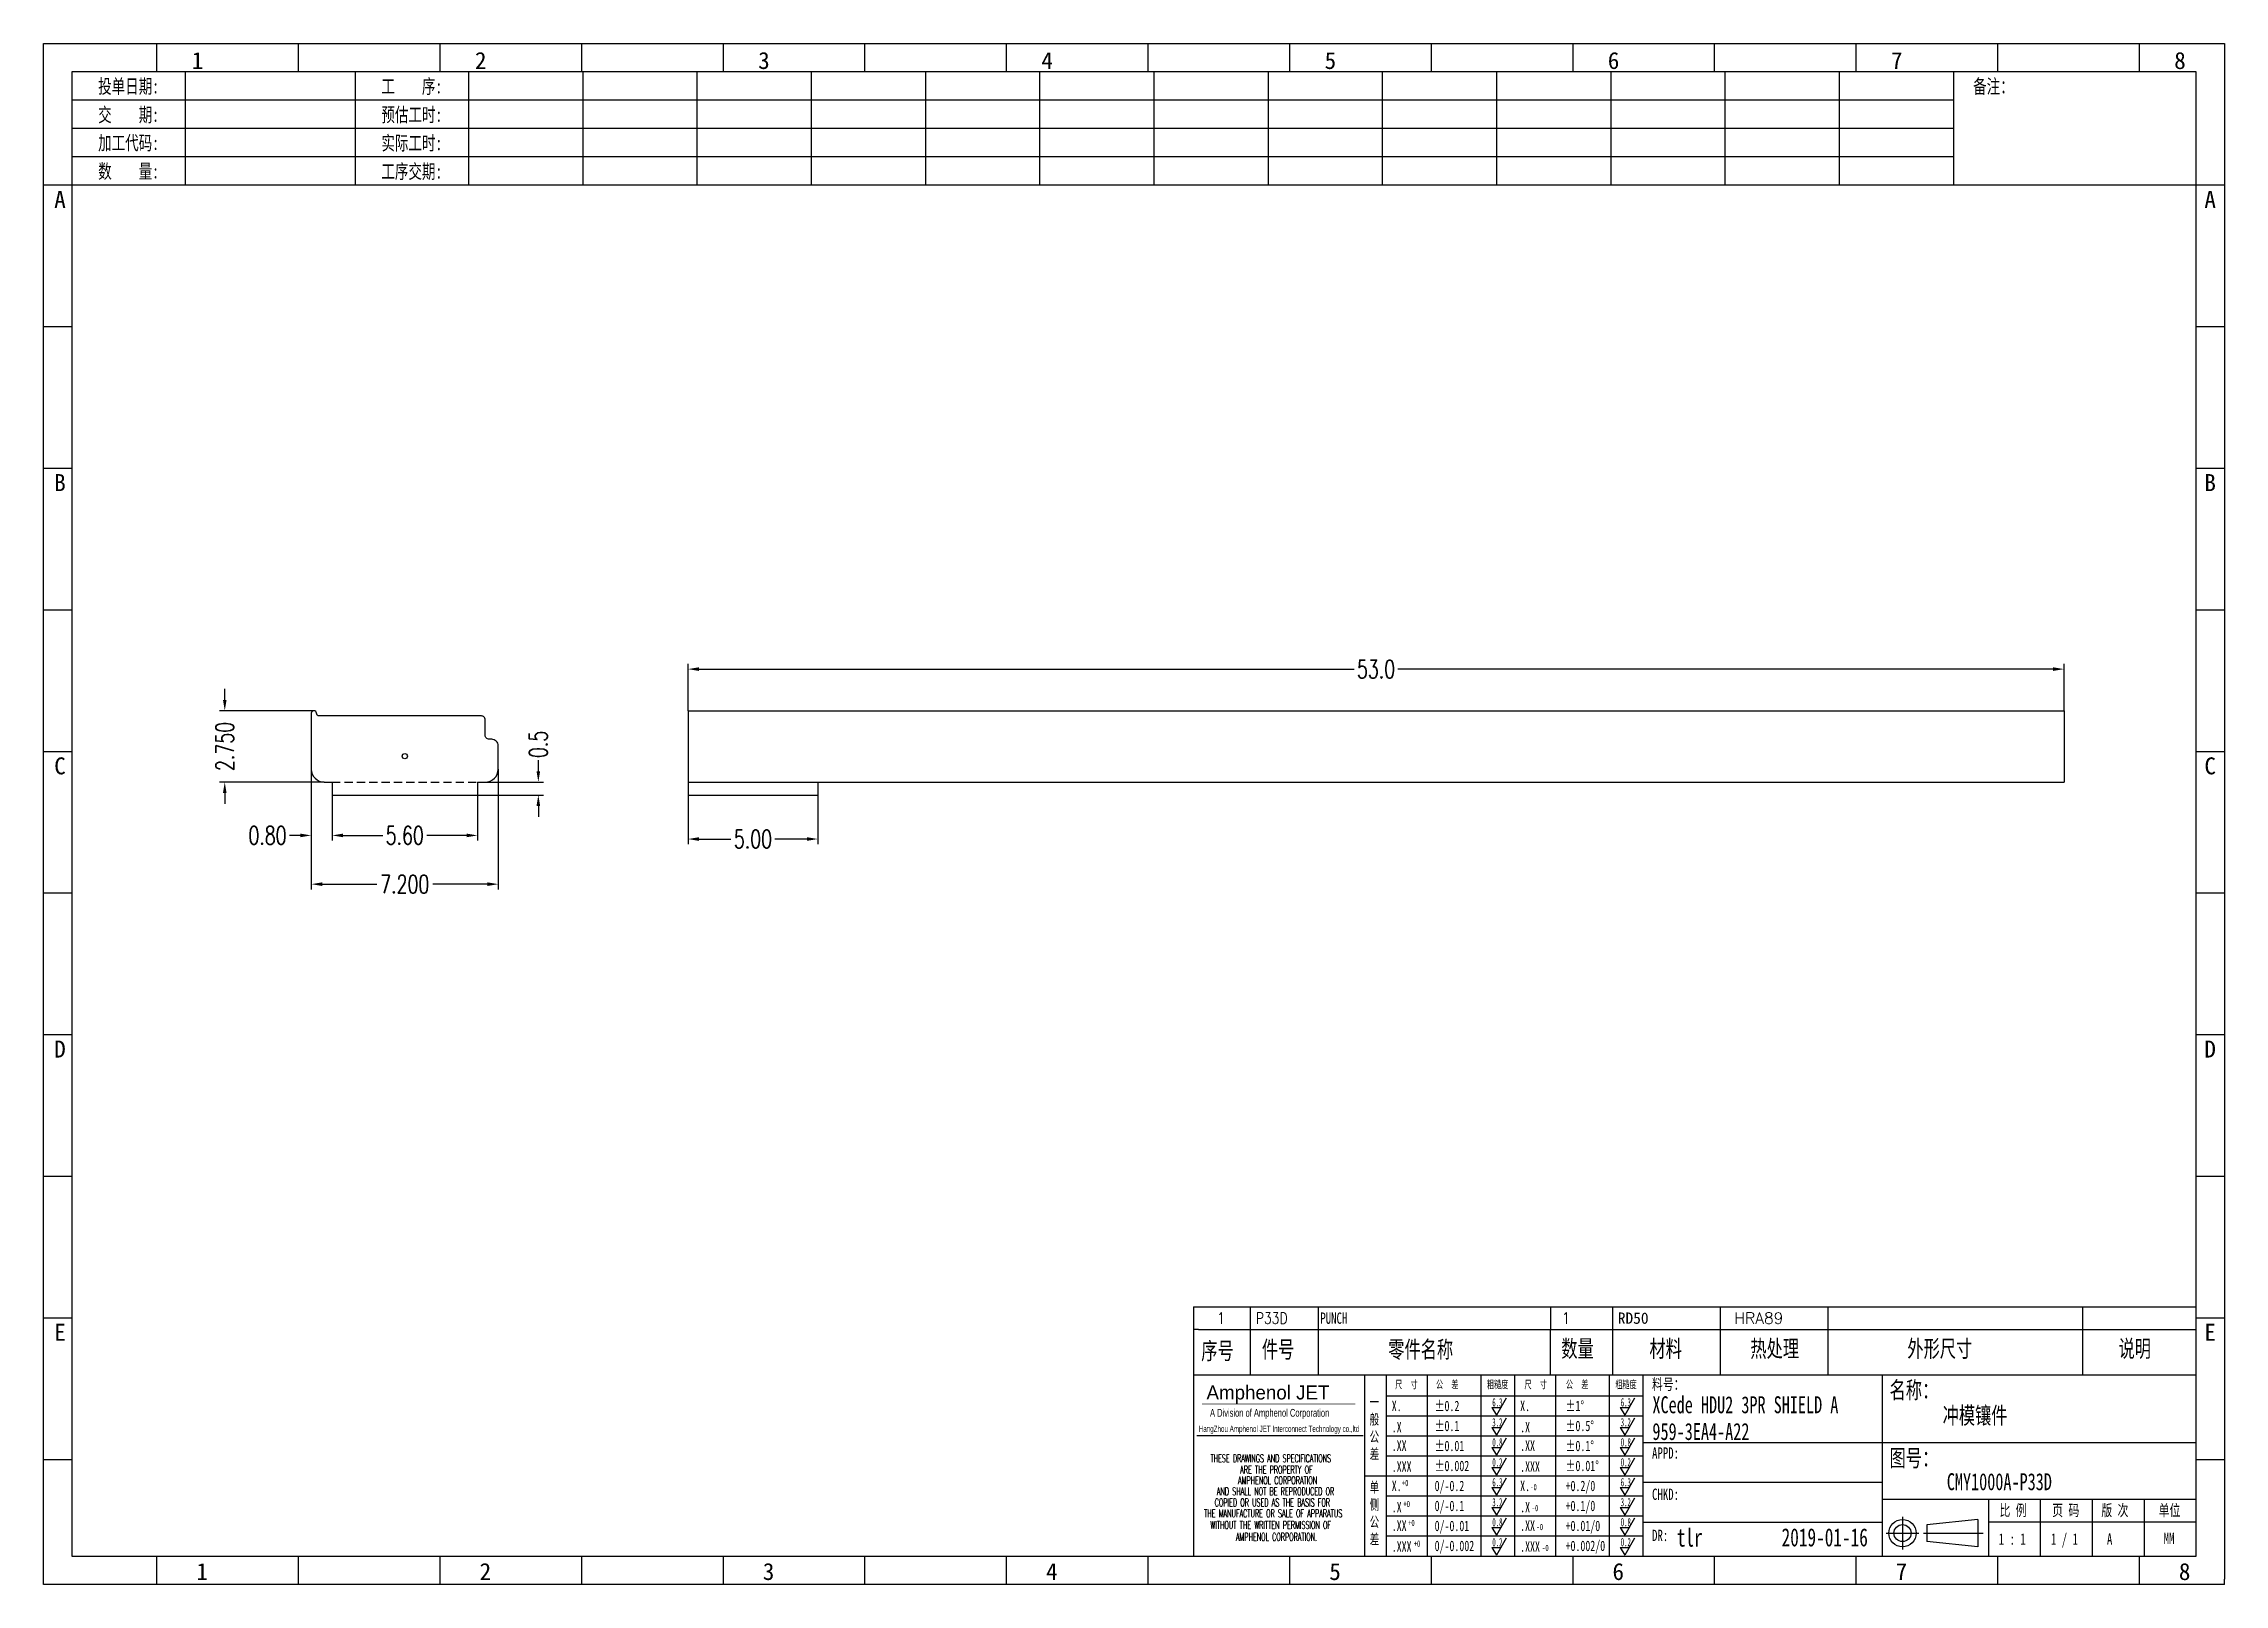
# Model space of a CAD drawing. Header units: millimetres. Extents: x -2852 to 5627, y -2271 to 1849.
# Drawn here: x -1216.6 to -1132.6, y -67.6 to -8.2 of the extents above; entities that cross this region are included whole.
import ezdxf
from ezdxf.enums import TextEntityAlignment as Align

# ---------------------------------------------------------------- set-up
doc = ezdxf.new("R2010")
doc.units = ezdxf.units.MM
doc.header["$PDSIZE"] = 3
doc.linetypes.add('DASHED2', pattern=[9.525, 6.35, -3.175])
for name, color, linetype in [('1', 7, 'Continuous'), ('11', 4, 'DASHED2'), ('41', 1, 'Continuous'), ('PUNCH', 1, 'Continuous')]:
    doc.layers.add(name, color=color, linetype=linetype)
doc.styles.add('CH', font='仿宋_GB2312_0.ttf')
doc.styles.add('jet02', font='simplex.shx', dxfattribs={"width": 0.7})
doc.styles.add('SIMPLEX', font='SIMPLEX')
doc.styles.get("Standard").update_dxf_attribs({"font": '仿宋_GB2312_0.ttf', "width": 0.7})
doc.styles.add('TEXTSTYLE_1', font='TRIUMB.TTF')
doc.styles.add('TEXTSTYLE_2', font='TRIUM.TTF')
doc.styles.add('tk', font='', dxfattribs={"width": 0.7})
doc.styles.add('tk 2', font='仿宋_GB2312_0.ttf', dxfattribs={"width": 0.65})
doc.styles.add('tk 4', font='simplex.shx', dxfattribs={"width": 0.65, "bigfont": 'bigfont.shx'})
doc.styles.get('tk').set_extended_font_data('NSimSun')
doc.dimstyles.new('jet02', dxfattribs={"dimtxt": 3.5, "dimasz": 2.1, "dimexe": 1, "dimexo": 0, "dimgap": 0.5, "dimtad": 0, "dimtoh": 1, "dimdec": 3, "dimzin": 9, "dimdsep": 46, "dimtxsty": 'jet02', "dimcen": 0, "dimclrt": 256, "dimazin": 2, "dimtfac": 1, "dimtdec": 3, "dimtofl": 0, "dimtmove": 0, "dimatfit": 1, "dimfxl": 0, "dimarcsym": 0})

msp = doc.modelspace()

# ---------------------------------------------------------------- blocks, each defined once
blk = doc.blocks.new('A3-N')
at = {"layer": '1', "color": 1}
for p, q in [((0, 0), (0, 296.73)), ((0, 296.73), (420, 296.73)), ((21.82, 291.27), (21.82, 296.73)), ((49.09, 291.27), (49.09, 296.73)), ((76.36, 291.27), (76.36, 296.73)), ((103.64, 291.27), (103.64, 296.73)), ((103.64, 291.27), (103.64, 296.73)), ((103.64, 291.27), (103.64, 296.73)), ((130.91, 291.27), (130.91, 296.73)), ((158.18, 291.27), (158.18, 296.73)), ((185.45, 291.27), (185.45, 296.73)), ((212.73, 291.27), (212.73, 296.73)), ((240, 291.27), (240, 296.73)), ((267.27, 291.27), (267.27, 296.73)), ((294.55, 291.27), (294.55, 296.73)), ((321.82, 291.27), (321.82, 296.73)), ((349.09, 291.27), (349.09, 296.73)), ((376.36, 291.27), (376.36, 296.73)), ((403.64, 291.27), (403.64, 296.73)), ((420, 296.73), (420, 1)), ((5.45, 269.45), (0, 269.45)), ((420, 269.45), (414.55, 269.45)), ((5.45, 242.18), (0, 242.18)), ((420, 242.18), (414.55, 242.18)), ((5.45, 214.91), (0, 214.91)), ((420, 214.91), (414.55, 214.91)), ((5.45, 187.64), (0, 187.64)), ((420, 187.64), (414.55, 187.64)), ((5.45, 160.36), (0, 160.36)), ((420, 160.36), (414.55, 160.36)), ((5.45, 133.09), (0, 133.09)), ((420, 133.09), (414.55, 133.09)), ((5.45, 105.82), (0, 105.82)), ((420, 105.82), (414.55, 105.82)), ((5.45, 78.55), (0, 78.55)), ((420, 78.55), (414.55, 78.55)), ((5.45, 51.27), (0, 51.27)), ((420, 51.27), (414.55, 51.27)), ((222.45, 49.09), (221.45, 49.09)), ((221.45, 49.09), (221.45, 40.36)), ((222.45, 49.09), (414.55, 49.09)), ((232.36, 49.09), (232.36, 40.36)), ((245.45, 49.09), (245.45, 40.36)), ((290.18, 49.09), (290.18, 40.36)), ((302.18, 49.09), (302.18, 40.36)), ((322.91, 49.09), (322.91, 40.36)), ((343.64, 49.09), (343.64, 40.36)), ((392.73, 40.36), (392.73, 49.09)), ((258.55, 40.36), (258.55, 5.44)), ((266.45, 40.36), (266.45, 5.44)), ((276.78, 40.36), (276.78, 5.45)), ((291.18, 40.36), (291.18, 5.45)), ((301.51, 40.37), (301.51, 5.46)), ((308.01, 40.36), (308.01, 5.45)), ((354.09, 40.36), (354.09, 5.45)), ((308.01, 32.39), (258.55, 32.39)), ((308.01, 28.54), (258.55, 28.54)), ((414.55, 27.27), (308.01, 27.27)), ((5.45, 24), (0, 24)), ((308.01, 24.69), (258.55, 24.69)), ((420, 24), (414.55, 24)), ((308.01, 16.99), (258.55, 16.99)), ((354.09, 19.63), (308.01, 19.63)), ((308.01, 13.14), (258.55, 13.14)), ((414.55, 16.36), (354.09, 16.36)), ((374.55, 16.36), (374.55, 5.45)), ((384.55, 16.36), (384.55, 5.45)), ((394.55, 16.36), (394.55, 5.45)), ((404.55, 16.36), (404.55, 5.45)), ((308.01, 9.29), (258.55, 9.29)), ((308.01, 11.99), (354.09, 11.99)), ((372.51, 12.49), (362.69, 11.5)), ((362.69, 11.5), (362.69, 8.23)), ((372.51, 12.49), (372.51, 7.25)), ((414.55, 12), (374.55, 12)), ((21.82, 0), (21.82, 5.45)), ((49.09, 0), (49.09, 5.45)), ((76.36, 0), (76.36, 5.45)), ((103.64, 0), (103.64, 5.45)), ((130.91, 0), (130.91, 5.45)), ((158.18, 0), (158.18, 5.45)), ((185.45, 0), (185.45, 5.45)), ((212.73, 0), (212.73, 5.45)), ((240, 0), (240, 5.45)), ((267.27, 0), (267.27, 5.45)), ((294.55, 0), (294.55, 5.45)), ((321.82, 0), (321.82, 5.45)), ((349.09, 0), (349.09, 5.45)), ((372.51, 7.25), (362.69, 8.23)), ((376.36, 0), (376.36, 5.45)), ((403.64, 0), (403.64, 5.45)), ((1, 0), (0, 0)), ((420, 0), (1, 0)), ((420, 0), (420, 1))]:
    blk.add_line(p, q, dxfattribs=at)
at = {"layer": '1'}
for p, q in [((414.55, 278.18), (414.55, 284.73)), ((221.45, 40.36), (221.45, 5.45)), ((221.45, 40.36), (414.55, 40.36)), ((221.45, 40.36), (414.55, 40.36)), ((254.41, 40.36), (254.41, 5.45)), ((283.28, 40.36), (283.28, 5.45)), ((308.01, 36.24), (258.55, 36.24)), ((222.08, 28.67), (254.12, 28.67)), ((308.01, 20.84), (254.41, 20.84))]:
    blk.add_line(p, q, dxfattribs=at)
at = {"layer": '1', "color": 1, "ltscale": 0.05}
for p, q in [((278.93, 34.04), (279.79, 32.56)), ((278.93, 34.04), (280.65, 34.04)), ((281.68, 35.84), (279.79, 32.56)), ((303.66, 34.05), (304.52, 32.56)), ((303.66, 34.05), (305.38, 34.05)), ((306.41, 35.84), (304.52, 32.56)), ((278.93, 30.19), (279.79, 28.71)), ((278.93, 30.19), (280.65, 30.19)), ((281.68, 31.99), (279.79, 28.71)), ((303.66, 30.2), (305.38, 30.2)), ((303.66, 30.2), (304.52, 28.71)), ((306.41, 31.99), (304.52, 28.71)), ((278.93, 26.34), (279.79, 24.86)), ((278.93, 26.34), (280.65, 26.34)), ((281.68, 28.14), (279.79, 24.86)), ((303.66, 26.35), (304.52, 24.86)), ((303.66, 26.35), (305.38, 26.35)), ((306.41, 28.14), (304.52, 24.86)), ((278.93, 22.49), (280.65, 22.49)), ((278.93, 22.49), (279.79, 21.01)), ((281.68, 24.29), (279.79, 21.01)), ((303.66, 22.5), (305.38, 22.5)), ((303.66, 22.5), (304.52, 21.01)), ((306.41, 24.29), (304.52, 21.01)), ((278.93, 18.66), (279.79, 17.17)), ((278.93, 18.66), (280.65, 18.66)), ((281.68, 20.45), (279.79, 17.17)), ((303.66, 18.66), (304.52, 17.18)), ((303.66, 18.66), (305.38, 18.66)), ((306.41, 20.46), (304.52, 17.18)), ((278.93, 14.81), (280.65, 14.81)), ((278.93, 14.81), (279.79, 13.32)), ((281.68, 16.6), (279.79, 13.32)), ((281.68, 12.75), (279.79, 9.47)), ((303.66, 14.81), (305.38, 14.81)), ((303.66, 14.81), (304.52, 13.33)), ((306.41, 16.61), (304.52, 13.33)), ((306.41, 12.76), (304.52, 9.48)), ((278.93, 10.96), (279.79, 9.47)), ((278.93, 10.96), (280.65, 10.96)), ((281.68, 8.9), (279.79, 5.62)), ((303.66, 10.96), (304.52, 9.48)), ((303.66, 10.96), (305.38, 10.96)), ((306.41, 8.91), (304.52, 5.63)), ((278.93, 7.11), (279.79, 5.62)), ((278.93, 7.11), (280.65, 7.11)), ((303.66, 7.11), (305.38, 7.11)), ((303.66, 7.11), (304.52, 5.63))]:
    blk.add_line(p, q, dxfattribs=at)
at = {"layer": '1', "color": 1, "ltscale": 0.1}
for p, q in [((358.01, 13.02), (358.01, 6.71)), ((354.86, 9.87), (361.17, 9.87)), ((362.03, 9.87), (373.54, 9.87))]:
    blk.add_line(p, q, dxfattribs=at)
at = {"layer": '1'}
blk.add_lwpolyline([(221.45, 5.45), (414.55, 5.45), (414.55, 291.27), (5.45, 291.27), (5.45, 5.45), (414.55, 5.45)], dxfattribs=at)
at = {"layer": '1', "color": 7, "linetype": 'Continuous', "const_width": 0.123}
blk.add_lwpolyline([(223.11, 34.74), (252.6, 34.76)], dxfattribs=at)
at = {"layer": '1', "color": 1}
for radius in [2.62, 1.64]:
    blk.add_circle((358.01, 9.87), radius, dxfattribs=at)
at = {"layer": '41'}
for p, q in [((27.27, 291.27), (27.27, 269.45)), ((60, 291.27), (60, 269.45)), ((81.82, 291.27), (81.82, 269.45)), ((103.82, 291.27), (103.82, 269.45)), ((125.82, 291.27), (125.82, 269.45)), ((147.82, 291.27), (147.82, 269.45)), ((169.82, 291.27), (169.82, 269.45)), ((191.82, 291.27), (191.82, 269.45)), ((213.82, 291.27), (213.82, 269.45)), ((235.82, 291.27), (235.82, 269.45)), ((257.82, 291.27), (257.82, 269.45)), ((279.82, 291.27), (279.82, 269.45)), ((301.82, 291.27), (301.82, 269.45)), ((323.82, 291.27), (323.82, 269.45)), ((345.82, 291.27), (345.82, 269.45)), ((367.82, 291.27), (367.82, 269.45)), ((367.82, 285.82), (5.45, 285.82)), ((367.82, 280.36), (5.45, 280.36)), ((367.82, 274.91), (5.45, 274.91)), ((414.55, 269.45), (5.45, 269.45))]:
    blk.add_line(p, q, dxfattribs=at)
at = {"layer": '1', "color": 1}
for s, p in [('1', (29.64, 295.11)), ('2', (84.18, 295.11)), ('3', (138.73, 295.11)), ('4', (193.27, 295.11)), ('5', (247.82, 295.11)), ('6', (302.36, 295.11)), ('7', (356.91, 295.11)), ('8', (411.45, 295.11)), ('1', (30.53, 4.11)), ('2', (85.08, 4.11)), ('3', (139.62, 4.11)), ('4', (194.17, 4.11)), ('5', (248.72, 4.11)), ('6', (303.26, 4.11)), ('7', (357.81, 4.11)), ('8', (412.35, 4.11))]:
    blk.add_text(s, height=3.27, dxfattribs=at).set_placement(p, align=Align.TOP_CENTER)
at = {"layer": '1', "style": 'tk', "width": 0.7}
for s, p in [('投单日期:', (16.36, 288.55)), ('工    序:', (70.91, 288.55)), ('备注：', (375.51, 288.55)), ('交    期:', (16.36, 283.09)), ('预估工时:', (70.91, 283.09)), ('加工代码:', (16.36, 277.64)), ('实际工时:', (70.91, 277.64)), ('数    量:', (16.36, 272.18)), ('工序交期:', (70.91, 272.18))]:
    blk.add_text(s, height=2.727, dxfattribs=at).set_placement(p, align=Align.MIDDLE)
at = {"layer": '1', "color": 1}
for s, p in [('A', (2.04, 268.36)), ('B', (2.04, 213.82)), ('C', (2.04, 159.27)), ('D', (2.04, 104.73)), ('E', (2.04, 50.18))]:
    blk.add_text(s, height=3.27, dxfattribs=at).set_placement(p, align=Align.TOP_LEFT)
for s, p in [('A', (418.37, 268.36)), ('B', (418.37, 213.82)), ('C', (418.37, 159.27)), ('D', (418.37, 104.73)), ('E', (418.37, 50.18))]:
    blk.add_text(s, height=3.27, dxfattribs=at).set_placement(p, align=Align.TOP_RIGHT)
at = {"layer": '1', "color": 1, "style": 'tk 2', "width": 0.7}
for s, height, p in [('序号', 3.273, (222.96, 43.34)), ('件号', 3.273, (234.62, 43.61)), ('零件名称', 3.273, (258.97, 43.61)), ('数量', 3.273, (292.3, 43.78)), ('材料', 3.273, (309.27, 43.78)), ('热处理', 3.273, (328.71, 43.78)), ('外形尺寸', 3.273, (358.94, 43.78)), ('说明', 3.273, (399.61, 43.78)), ('料号：', 2.182, (309.77, 37.46)), ('名称：', 3.273, (355.52, 35.79)), ('图号：', 3.273, (355.52, 22.7)), ('比 例', 2.182, (376.69, 13.18)), ('页 码', 2.182, (386.85, 13.18)), ('版 次', 2.182, (396.31, 13.18)), ('单位', 2.182, (407.35, 13.18))]:
    blk.add_text(s, height=height, dxfattribs=at).set_placement(p)
at = {"layer": '1', "color": 7, "linetype": 'Continuous', "style": 'TEXTSTYLE_1'}
blk.add_text('Amphenol JET', height=2.7, dxfattribs=at).set_placement((223.96, 35.61))
at = {"layer": '1', "color": 7, "linetype": 'Continuous'}
for s, height, style, width, p in [('A Division of Amphenol Corporation', 1.5, 'TEXTSTYLE_2', 0.7, (224.64, 32.29)), ('HangZhou Amphenol JET Interconnect Technology co.,ltd ', 1.2, 'TEXTSTYLE_2', 0.6, (222.47, 29.36)), ('THESE DRAWINGS AND SPECIFICATIONS', 1.5, 'tk 4', 0.6, (224.73, 23.52)), ('ARE THE PROPERTY OF', 1.5, 'tk 4', 0.6, (230.45, 21.35)), ('AND SHALL NOT BE REPRODUCED OR', 1.5, 'tk 4', 0.6, (225.95, 17.17)), ('AMPHENOL CORPORATION', 1.5, 'tk 4', 0.6, (230.04, 19.27)), ('THE MANUFACTURE OR SALE OF APPARATUS', 1.5, 'tk 4', 0.6, (223.5, 12.92)), ('COPIED OR USED AS THE BASIS FOR', 1.5, 'tk 4', 0.6, (225.54, 15.02)), ('WITHOUT THE WRITTEN PERMISSION OF', 1.5, 'tk 4', 0.6, (224.73, 10.67)), ('AMPHENOL CORPORATION.', 1.5, 'tk 4', 0.6, (229.63, 8.4))]:
    blk.add_text(s, height=height, dxfattribs=dict(at, style=style, width=width)).set_placement(p)
at = {"layer": '1', "color": 1, "style": 'tk 2', "width": 0.7}
for s, p in [('X.', (259.64, 34.37)), ('%%P0.2', (267.9, 34.37)), ('X.', (284.37, 34.37)), ('%%P1%%D', (293.12, 34.37)), ('.X', (259.64, 30.28)), ('%%P0.1', (267.9, 30.52)), ('.X', (284.37, 30.28)), ('%%P0.5%%D', (293.12, 30.52)), ('.XX', (259.64, 26.71)), ('%%P0.01', (267.9, 26.67)), ('.XX', (284.37, 26.71)), ('%%P0.1%%D', (293.12, 26.67)), ('.XXX', (259.64, 22.68)), ('%%P0.002', (267.9, 22.82)), ('.XXX', (284.37, 22.68)), ('%%P0.01%%D', (293.12, 22.82)), ('X.', (259.64, 18.97)), ('0/-0.2', (267.9, 18.97)), ('X.', (284.37, 18.97)), ('+0.2/0', (293.12, 18.97)), ('.X', (259.64, 14.88)), ('0/-0.1', (267.9, 15.12)), ('.X', (284.37, 14.88)), ('+0.1/0', (293.12, 15.12)), ('.XX', (259.64, 11.31)), ('0/-0.01', (267.9, 11.27)), ('0/-0.002', (267.9, 7.42)), ('.XX', (284.37, 11.31)), ('+0.01/0', (293.12, 11.27)), ('+0.002/0', (293.12, 7.42)), ('.XXX', (259.64, 7.28)), ('.XXX', (284.37, 7.28))]:
    blk.add_text(s, height=2, dxfattribs=at).set_placement(p, align=Align.MIDDLE_LEFT)
at = {"layer": '1', "color": 1, "ltscale": 0.05, "style": 'tk 2', "width": 0.5}
for s, p in [('6.3', (279.01, 34.26)), ('6.3', (303.74, 34.27)), ('3.2', (279.01, 30.41)), ('3.2', (303.74, 30.42)), ('0.8', (279.01, 26.56)), ('0.8', (303.74, 26.57)), ('0.2', (279.01, 22.71)), ('0.2', (303.74, 22.72)), ('6.3', (279.01, 18.87)), ('6.3', (303.74, 18.88)), ('3.2', (279.01, 15.02)), ('0.8', (279.01, 11.17)), ('3.2', (303.74, 15.03)), ('0.8', (303.74, 11.18)), ('0.2', (279.01, 7.32)), ('0.2', (303.74, 7.33))]:
    blk.add_text(s, height=1.6, dxfattribs=at).set_placement(p)
at = {"layer": '1', "style": 'tk 2', "width": 0.7}
for s, p in [('APPD:', (309.77, 24.21)), ('CHKD:', (309.77, 16.27)), ('DR:', (309.77, 8.35))]:
    blk.add_text(s, height=2.182, dxfattribs=at).set_placement(p)
at = {"layer": '1', "color": 7, "style": 'tk 2', "width": 0.7}
blk.add_text('MM', height=2.182, dxfattribs=at).set_placement((408.31, 7.75))
at = {"layer": '1', "color": 1, "ltscale": 0.05, "char_height": 1.5, "width": 6.3627, "attachment_point": 1, "style": 'tk 2'}
for s, insert in [('尺  寸', (260.31, 39.25)), ('公  差', (268.17, 39.25)), ('粗糙度', (277.98, 39.25)), ('尺  寸', (285.2, 39.25)), ('公  差', (293.18, 39.25)), ('粗糙度', (302.71, 39.26))]:
    blk.add_mtext(s, dxfattribs=dict(at, insert=insert))
at = {"layer": '1', "ltscale": 0.05, "char_height": 2, "width": 2.5195, "attachment_point": 1, "style": 'tk 2'}
for s, insert in [('一般公差', (255.39, 36.11)), ('单侧公差', (255.39, 19.71))]:
    blk.add_mtext(s, dxfattribs=dict(at, insert=insert))
at = {"layer": '1', "color": 1, "ltscale": 0.05, "char_height": 1.2, "width": 5.1396, "attachment_point": 1, "line_spacing_factor": 0.8, "style": 'tk 2'}
for s, insert in [('+0', (261.58, 20.13)), ('-0', (286.31, 19.33)), ('+0', (261.88, 16.09)), ('-0', (286.61, 15.29)), ('+0', (262.79, 12.45)), ('+0', (263.87, 8.44)), ('-0', (287.51, 11.65)), ('-0', (288.59, 7.64))]:
    blk.add_mtext(s, dxfattribs=dict(at, insert=insert))
at = {"layer": '1', "style": 'tk 2', "width": 0.7}
for tag, p in [('PATR-NO1', (309.84, 32.96)), ('TITLE', (365.74, 30.9)), ('PATR-NO2', (309.84, 27.81)), ('DWG-NO:', (366.54, 18.14))]:
    blk.add_attdef(tag, p, '', height=3.27, dxfattribs=at)
at = {"layer": '1', "color": 1, "style": 'tk 2', "width": 0.7}
for tag, p in [('DRAW', (314.55, 7.27)), ('DATE', (334.72, 7.32))]:
    blk.add_attdef(tag, p, '', height=3.49, dxfattribs=at)
at = {"layer": '1', "style": 'tk 2', "width": 0.7}
for tag, p in [('SCALE', (376.55, 8.73)), ('SHEET', (386.6, 8.72)), ('REV', (397.38, 8.73))]:
    blk.add_attdef(tag, text='', height=2.18, dxfattribs=at).set_placement(p, align=Align.MIDDLE_LEFT)
blk = doc.blocks.new('FB3')
at = {"layer": '1', "color": 1}
for p, q in [((0, 4.36), (193.09, 4.36)), ((0, 4.36), (0, 0)), ((10.91, 4.36), (10.91, 0)), ((24, 4.36), (24, 0)), ((68.73, 4.36), (68.73, 0)), ((80.73, 4.36), (80.73, 0)), ((101.45, 4.36), (101.45, 0)), ((122.18, 4.36), (122.18, 0)), ((171.27, 0), (171.27, 4.36))]:
    blk.add_line(p, q, dxfattribs=at)
at = {"layer": '1'}
for tag, style, p in [('ITEM', 'SIMPLEX', (4.36, 2.18)), ('PARTNO', 'SIMPLEX', (12, 2.18)), ('QTY', 'SIMPLEX', (74.18, 2.18)), ('MATL', 'CH', (81.72, 2.18)), ('FINISH', 'SIMPLEX', (104.17, 2.18)), ('SPEC', 'SIMPLEX', (130.91, 2.18)), ('REMARK', 'SIMPLEX', (174.06, 2.18))]:
    blk.add_attdef(tag, text='', height=2.18, dxfattribs=dict(at, style=style)).set_placement(p, align=Align.MIDDLE_LEFT)
at = {"layer": '1', "style": 'tk', "width": 0.7}
blk.add_attdef('DIE', text='', height=2.18, dxfattribs=at).set_placement((24.43, 2.18), align=Align.MIDDLE_LEFT)
blk = doc.blocks.new('*D1966')
at = {"layer": '41', "ltscale": 0.05}
for p, q in [((-291.101, -2488.597), (-291.101, -2493.227)), ((-283.901, -2488.597), (-283.901, -2493.227)), ((-290.681, -2493.027), (-288.581, -2493.027)), ((-284.321, -2493.027), (-286.421, -2493.027))]:
    blk.add_line(p, q, dxfattribs=at)
for points in [[(-290.681, -2492.957), (-290.681, -2493.097), (-291.101, -2493.027)], [(-284.321, -2492.957), (-284.321, -2493.097), (-283.901, -2493.027)]]:
    blk.add_solid(points, dxfattribs=at)
at = {"layer": 'Defpoints', "color": 0, "ltscale": 0.05}
for p in [(-291.101, -2488.597), (-283.901, -2488.597), (-283.901, -2493.027)]:
    blk.add_point(p, dxfattribs=at)
at = {"layer": '41', "ltscale": 0.05, "insert": (-287.501, -2493.027), "char_height": 0.7, "attachment_point": 5, "style": 'jet02'}
blk.add_mtext('7.200', dxfattribs=at)
blk = doc.blocks.new('*D1967')
at = {"layer": '41', "ltscale": 0.05}
for p, q in [((-294.434, -2485.927), (-294.434, -2485.507)), ((-291.001, -2486.347), (-294.634, -2486.347)), ((-290.601, -2489.097), (-294.634, -2489.097)), ((-294.434, -2489.517), (-294.434, -2489.937))]:
    blk.add_line(p, q, dxfattribs=at)
for points in [[(-294.504, -2485.927), (-294.364, -2485.927), (-294.434, -2486.347)], [(-294.504, -2489.517), (-294.364, -2489.517), (-294.434, -2489.097)]]:
    blk.add_solid(points, dxfattribs=at)
at = {"layer": 'Defpoints', "color": 0, "ltscale": 0.05}
for p in [(-294.434, -2486.347), (-291.001, -2486.347), (-290.601, -2489.097)]:
    blk.add_point(p, dxfattribs=at)
at = {"layer": '41', "ltscale": 0.05, "insert": (-294.434, -2487.722), "char_height": 0.7, "attachment_point": 5, "rotation": 90, "style": 'jet02'}
blk.add_mtext('2.750', dxfattribs=at)
blk = doc.blocks.new('*D1968')
at = {"layer": '41', "ltscale": 0.05}
for p, q in [((-291.101, -2488.597), (-291.101, -2491.349)), ((-290.301, -2489.597), (-290.301, -2491.349)), ((-291.521, -2491.149), (-291.941, -2491.149)), ((-289.881, -2491.149), (-289.461, -2491.149))]:
    blk.add_line(p, q, dxfattribs=at)
for points in [[(-291.521, -2491.079), (-291.521, -2491.219), (-291.101, -2491.149)], [(-289.881, -2491.079), (-289.881, -2491.219), (-290.301, -2491.149)]]:
    blk.add_solid(points, dxfattribs=at)
at = {"layer": 'Defpoints', "color": 0, "ltscale": 0.05}
for p in [(-291.101, -2488.597), (-290.301, -2489.597), (-291.101, -2491.149)]:
    blk.add_point(p, dxfattribs=at)
at = {"layer": '41', "ltscale": 0.05, "insert": (-292.788, -2491.149), "char_height": 0.7, "attachment_point": 5, "style": 'jet02'}
blk.add_mtext('0.80', dxfattribs=at)
blk = doc.blocks.new('*D1969')
at = {"layer": '41', "ltscale": 0.05}
for p, q in [((-290.301, -2489.597), (-290.301, -2491.349)), ((-284.701, -2489.597), (-284.701, -2491.349)), ((-289.881, -2491.149), (-288.348, -2491.149)), ((-285.121, -2491.149), (-286.655, -2491.149))]:
    blk.add_line(p, q, dxfattribs=at)
for points in [[(-289.881, -2491.079), (-289.881, -2491.219), (-290.301, -2491.149)], [(-285.121, -2491.079), (-285.121, -2491.219), (-284.701, -2491.149)]]:
    blk.add_solid(points, dxfattribs=at)
at = {"layer": 'Defpoints', "color": 0, "ltscale": 0.05}
for p in [(-290.301, -2489.597), (-284.701, -2489.597), (-284.701, -2491.149)]:
    blk.add_point(p, dxfattribs=at)
at = {"layer": '41', "ltscale": 0.05, "insert": (-287.501, -2491.149), "char_height": 0.7, "attachment_point": 5, "style": 'jet02'}
blk.add_mtext('5.60', dxfattribs=at)
blk = doc.blocks.new('*D1970')
at = {"layer": '41', "ltscale": 0.05}
for p, q in [((-282.356, -2488.677), (-282.356, -2488.257)), ((-284.701, -2489.597), (-282.156, -2489.597)), ((-284.401, -2489.097), (-282.156, -2489.097)), ((-282.356, -2490.017), (-282.356, -2490.437))]:
    blk.add_line(p, q, dxfattribs=at)
for points in [[(-282.426, -2488.677), (-282.286, -2488.677), (-282.356, -2489.097)], [(-282.426, -2490.017), (-282.286, -2490.017), (-282.356, -2489.597)]]:
    blk.add_solid(points, dxfattribs=at)
at = {"layer": 'Defpoints', "color": 0, "ltscale": 0.05}
for p in [(-284.701, -2489.597), (-284.401, -2489.097), (-282.356, -2489.097)]:
    blk.add_point(p, dxfattribs=at)
at = {"layer": '41', "ltscale": 0.05, "insert": (-282.356, -2487.643), "char_height": 0.7, "attachment_point": 5, "rotation": 90, "style": 'jet02'}
blk.add_mtext('0.5', dxfattribs=at)
blk = doc.blocks.new('*D1971')
at = {"layer": '41', "ltscale": 0.05}
for p, q in [((-276.589, -2489.597), (-276.589, -2491.489)), ((-271.589, -2489.597), (-271.589, -2491.489)), ((-276.169, -2491.289), (-274.936, -2491.289)), ((-272.009, -2491.289), (-273.243, -2491.289))]:
    blk.add_line(p, q, dxfattribs=at)
for points in [[(-276.169, -2491.219), (-276.169, -2491.359), (-276.589, -2491.289)], [(-272.009, -2491.219), (-272.009, -2491.359), (-271.589, -2491.289)]]:
    blk.add_solid(points, dxfattribs=at)
at = {"layer": 'Defpoints', "color": 0, "ltscale": 0.05}
for p in [(-276.589, -2489.597), (-271.589, -2489.597), (-276.589, -2491.289)]:
    blk.add_point(p, dxfattribs=at)
at = {"layer": '41', "ltscale": 0.05, "insert": (-274.089, -2491.289), "char_height": 0.7, "attachment_point": 5, "style": 'jet02'}
blk.add_mtext('5.00', dxfattribs=at)
blk = doc.blocks.new('*D1972')
at = {"layer": '41', "ltscale": 0.05}
for p, q in [((-276.589, -2486.347), (-276.589, -2484.544)), ((-223.589, -2486.347), (-223.589, -2484.544)), ((-276.169, -2484.744), (-250.936, -2484.744)), ((-224.009, -2484.744), (-249.243, -2484.744))]:
    blk.add_line(p, q, dxfattribs=at)
for points in [[(-276.169, -2484.674), (-276.169, -2484.814), (-276.589, -2484.744)], [(-224.009, -2484.674), (-224.009, -2484.814), (-223.589, -2484.744)]]:
    blk.add_solid(points, dxfattribs=at)
at = {"layer": 'Defpoints', "color": 0, "ltscale": 0.05}
for p in [(-223.589, -2484.744), (-276.589, -2486.347), (-223.589, -2486.347)]:
    blk.add_point(p, dxfattribs=at)
at = {"layer": '41', "ltscale": 0.05, "insert": (-250.089, -2484.744), "char_height": 0.7, "attachment_point": 5, "style": 'jet02'}
blk.add_mtext('53.0', dxfattribs=at)

# ---------------------------------------------------------------- dimensions: what is measured, and where the dimension line sits
at = {"layer": '41', "ltscale": 0.05}
for base, p1, p2, override, picture, middle in [((-1138.7972, -32.3143), (-1191.7972, -33.9169), (-1138.7972, -33.9169), {"dimscale": 0.2, "dimtoh": 0, "dimdec": 1, "dimzin": 1, "dimclrd": 256, "dimclre": 256, "dimadec": 1, "dimazin": 0, "dimatfit": 3, "dimlwd": 65535, "dimlwe": 65535}, '*D1972', (-1165.2972, -32.3143)), ((-1206.3091, -38.7196), (-1205.5091, -37.1669), (-1206.3091, -36.1669), {"dimscale": 0.2, "dimtoh": 0, "dimdec": 2, "dimzin": 1, "dimclrd": 256, "dimclre": 256, "dimazin": 0, "dimatfit": 3, "dimlwd": 65535, "dimlwe": 65535}, '*D1968', (-1207.9958, -38.7196)), ((-1199.1091, -40.5967), (-1206.3091, -36.1669), (-1199.1091, -36.1669), {"dimscale": 0.2, "dimtoh": 0, "dimzin": 1, "dimclrd": 256, "dimclre": 256, "dimadec": 3, "dimazin": 0, "dimatfit": 3, "dimlwd": 65535, "dimlwe": 65535}, '*D1966', (-1202.7091, -40.5967)), ((-1199.9091, -38.7196), (-1205.5091, -37.1669), (-1199.9091, -37.1669), {"dimscale": 0.2, "dimtoh": 0, "dimdec": 2, "dimzin": 1, "dimclrd": 256, "dimclre": 256, "dimazin": 0, "dimatfit": 3, "dimlwd": 65535, "dimlwe": 65535}, '*D1969', (-1202.7091, -38.7196)), ((-1191.7972, -38.8591), (-1186.7972, -37.1669), (-1191.7972, -37.1669), {"dimscale": 0.2, "dimtoh": 0, "dimdec": 2, "dimzin": 1, "dimclrd": 256, "dimclre": 256, "dimazin": 0, "dimatfit": 3, "dimlwd": 65535, "dimlwe": 65535}, '*D1971', (-1189.2972, -38.8591))]:
    dim = msp.add_linear_dim(base=base, p1=p1, p2=p2, dimstyle='jet02', override=override, dxfattribs=at)
    dim.commit()
    dim.dimension.update_dxf_attribs({"geometry": picture, "text_midpoint": middle, "insert": (-915.2077, 2452.4298)})
for base, p1, p2, override, picture, middle in [((-1209.6414, -33.9169), (-1205.8091, -36.6669), (-1206.2091, -33.9169), {"dimscale": 0.2, "dimtoh": 0, "dimzin": 1, "dimclrd": 256, "dimclre": 256, "dimadec": 3, "dimazin": 0, "dimatfit": 3, "dimlwd": 65535, "dimlwe": 65535}, '*D1967', (-1209.6414, -35.2919)), ((-1197.5641, -36.6669), (-1199.9091, -37.1669), (-1199.6091, -36.6669), {"dimscale": 0.2, "dimtoh": 0, "dimdec": 1, "dimzin": 1, "dimclrd": 256, "dimclre": 256, "dimadec": 1, "dimazin": 0, "dimatfit": 3, "dimlwd": 65535, "dimlwe": 65535}, '*D1970', (-1197.5641, -35.2136))]:
    dim = msp.add_linear_dim(base=base, p1=p1, p2=p2, angle=90, dimstyle='jet02', override=override, dxfattribs=at)
    dim.commit()
    dim.dimension.update_dxf_attribs({"geometry": picture, "text_midpoint": middle, "insert": (-915.2077, 2452.4298)})

# ---------------------------------------------------------------- linework, layer by layer
at = {"layer": '1', "ltscale": 0.05}
for p, q in [((-1191.7972, -33.9169), (-1138.7972, -33.9169)), ((-1191.7972, -33.9169), (-1191.7972, -37.1669)), ((-1138.7972, -33.9169), (-1138.7972, -36.6669)), ((-1205.5091, -36.6669), (-1205.5091, -37.1669)), ((-1199.9091, -36.6669), (-1199.9091, -37.1669)), ((-1191.7972, -36.6669), (-1138.7972, -36.6669)), ((-1186.7972, -36.6669), (-1186.7972, -37.1669)), ((-1205.5091, -37.1669), (-1199.9091, -37.1669)), ((-1191.7972, -37.1669), (-1186.7972, -37.1669))]:
    msp.add_line(p, q, dxfattribs=at)
msp.add_lwpolyline([(-1199.9091, -36.6669), (-1199.6091, -36.6669, 0.4142136), (-1199.1091, -36.1669), (-1199.1091, -35.2669, 0.4142136), (-1199.3591, -35.0169), (-1199.4591, -35.0169, -0.4142136), (-1199.6091, -34.8669), (-1199.6091, -34.2669, 0.4142136), (-1199.7591, -34.1169), (-1206.0091, -34.1169, -0.4142136), (-1206.1091, -34.0169, 1), (-1206.3091, -34.0169), (-1206.3091, -36.1669, 0.4142136), (-1205.8091, -36.6669), (-1205.5091, -36.6669)], format="xyb", dxfattribs=at)
at = {"layer": '11', "ltscale": 0.05}
msp.add_line((-1205.5091, -36.6669), (-1199.9091, -36.6669), dxfattribs=at)
at = {"layer": 'PUNCH', "ltscale": 0.05}
msp.add_circle((-1202.7091, -35.6669), 0.1, dxfattribs=at)

# ---------------------------------------------------------------- block references
at = {"layer": '1', "ltscale": 0.05, "xscale": 0.2000000000000455, "yscale": 0.2000000000000455, "zscale": 0.2000000000000455}
msp.add_blockref('A3-N', (-1216.6196, -67.5672), dxfattribs=at).add_auto_attribs({'DWG-NO:': 'CMY1000A-P33D', 'TITLE': '冲模镶件', 'REV': 'A', 'SHEET': '1 / 1', 'DRAW': 'tlr', 'DATE': '2019-01-16', 'PATR-NO1': 'XCede HDU2 3PR SHIELD A', 'PATR-NO2': '959-3EA4-A22', 'SCALE': '1 : 1'})
at = {"layer": '1', "ltscale": 0.05}
ref = msp.add_blockref('FB3', (-1172.3287, -57.749), dxfattribs=dict(at, xscale=0.2000000000000455, yscale=0.2000000000000455, zscale=0.2000000000000455))
ref.add_attrib('PARTNO', 'P33D', dxfattribs={"height": 0.43636, "style": 'SIMPLEX', "width": 0.8}).set_placement((-1169.9287, -57.3126), align=Align.MIDDLE_LEFT)
ref.add_attrib('ITEM', '1', dxfattribs={"height": 0.4364, "style": 'SIMPLEX'}).set_placement((-1171.4559, -57.3126), align=Align.MIDDLE_LEFT)
ref.add_attrib('DIE', 'PUNCH', dxfattribs={"height": 0.43636, "style": 'tk', "width": 0.7}).set_placement((-1167.4426, -57.3126), align=Align.MIDDLE_LEFT)
ref.add_attrib('QTY', '1', dxfattribs={"height": 0.4364, "style": 'SIMPLEX'}).set_placement((-1158.1687, -57.3126), align=Align.MIDDLE_LEFT)
ref.add_attrib('MATL', 'RD50', dxfattribs={"height": 0.43636, "style": 'CH'}).set_placement((-1155.9855, -57.3126), align=Align.MIDDLE_LEFT)
ref.add_attrib('FINISH', 'HRA89', dxfattribs={"height": 0.43636, "style": 'SIMPLEX'}).set_placement((-1151.4941, -57.3126), align=Align.MIDDLE_LEFT)

msp.set_redraw_order([(e.dxf.handle, doc.entitydb.next_handle()) for e in msp.query("TEXT MTEXT ATTDEF DIMENSION ARC_DIMENSION")])  # texts and dimensions are drawn at this point

doc.saveas('drawing.dxf')
